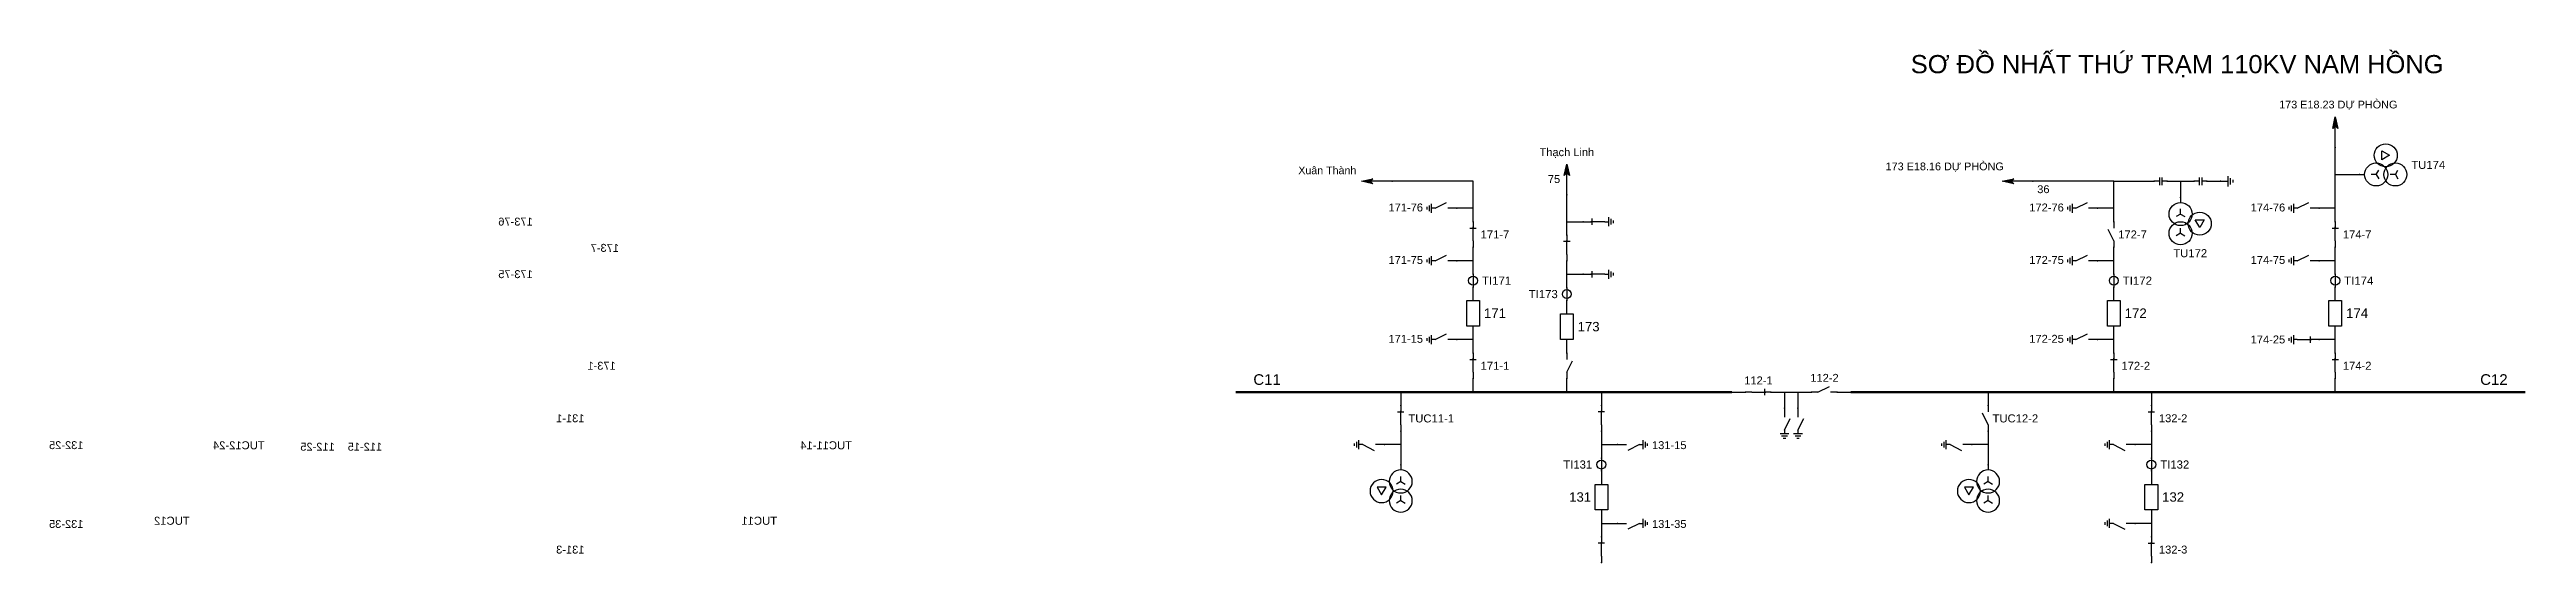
# Model space of a CAD drawing. Header units: millimetres. Extents: x -282 to 397, y 7 to 290.
# Drawn here: x -200.5 to 283.8, y 189.6 to 290 of the extents above; entities that cross this region are included whole.
import ezdxf

# ---------------------------------------------------------------- set-up
doc = ezdxf.new("R2010")
doc.units = ezdxf.units.MM
for name, color, linetype, lineweight in [('BUSBAR_110KV', 1, 'Continuous', 50), ('GROUND', 3, 'Continuous', 25), ('HV_110KV', 1, 'Continuous', 25)]:
    doc.layers.add(name, color=color, linetype=linetype, lineweight=lineweight)
doc.layers.add('SYM_PORTS', color=8, linetype='Continuous', plot=False)
doc.layers.add('TEXT', color=7, linetype='Continuous')
doc.styles.add('SLD_TEXT', font='arial.ttf')

msp = doc.modelspace()

# ---------------------------------------------------------------- texts
at = {"layer": 'TEXT', "attachment_point": 7, "style": 'SLD_TEXT'}
for s, insert, char_height in [('SƠ ĐỒ NHẤT THỨ TRẠM 110KV NAM HỒNG', (163.38, 284.56), 3.562), ('173 E18.23 DỰ PHÒNG', (235.41, 278.13), 1.5159), ('Xuân Thành', (43.63, 265.58), 1.49), ('Thạch Linh', (90.81, 268.79), 1.543), ('173 E18.16 DỰ PHÒNG', (158.46, 266.03), 1.5159), ('75', (92.43, 263.85), 1.541), ('36', (188.11, 261.87), 1.54), ('C11', (34.84, 224.35), 2.09), ('C12', (274.72, 224.35), 2.09)]:
    msp.add_mtext(s, dxfattribs=dict(at, insert=insert, char_height=char_height))

# ---------------------------------------------------------------- blocks, each defined once
blk = doc.blocks.new('SYM_DISCONNECTOR_CLOSED')
at = {"lineweight": 25}
for points in [[(-0.625, 1.25), (0.625, 1.25)], [(0, 2.5), (0, 1.25)], [(0, -1.25), (0, 1.5)], [(0, -1.25), (0, -2.5)]]:
    blk.add_lwpolyline(points, dxfattribs=at)
at = {"layer": 'SYM_PORTS'}
for p in [(0, 2.5), (0, -2.5)]:
    blk.add_point(p, dxfattribs=at)
blk.add_attdef('DEVICE_CODE', (1.625, -0.5), '', height=2)
blk = doc.blocks.new('SYM_DISCONNECTOR_OPEN')
at = {"lineweight": 25}
for points in [[(0, -1.25), (-1.125, 1)], [(0, 2.5), (0, 1.25)], [(0, -1.25), (0, -2.5)]]:
    blk.add_lwpolyline(points, dxfattribs=at)
at = {"layer": 'SYM_PORTS'}
for p in [(0, 2.5), (0, -2.5)]:
    blk.add_point(p, dxfattribs=at)
blk.add_attdef('DEVICE_CODE', (1, -0.5), '', height=2)
blk = doc.blocks.new('SYM_EARTHING_SWITCH_OPEN')
at = {"lineweight": 25}
for points in [[(0, -1.25), (-1.125, 1)], [(0, 3), (0, 1.25)], [(-0.875, -2), (0.875, -2)], [(-0.5625, -2.4375), (0.5625, -2.4375)], [(-0.25, -2.875), (0.25, -2.875)], [(0, -1.25), (0, -2)]]:
    blk.add_lwpolyline(points, dxfattribs=at)
at = {"layer": 'SYM_PORTS'}
blk.add_point((0, 3), dxfattribs=at)
blk.add_attdef('DEVICE_CODE', (1.875, 0), '', height=2)
blk = doc.blocks.new('SYM_VOLTAGE_TRANSFORMER')
at = {"lineweight": 25}
for points in [[(0, 1.375), (-0.8625, 0.875)], [(0, 4.625), (0, 3.625)], [(0, 1.375), (0, 2.375)], [(0, 1.375), (0.8625, 0.875)], [(0, -2.375), (-0.8625, -2.875)], [(0, -2.375), (0, -1.375)], [(0, -2.375), (0.8625, -2.875)]]:
    blk.add_lwpolyline(points, dxfattribs=at)
blk.add_lwpolyline([(2.875, 0.25), (4.625, 0.25), (3.75, -1.25)], close=True, dxfattribs=at)
for centre in [(0, 1.375), (3.75, -0.5), (0, -2.375)]:
    blk.add_circle(centre, 2.25, dxfattribs=at)
at = {"layer": 'SYM_PORTS'}
blk.add_point((0, 4.625), dxfattribs=at)
blk.add_attdef('DEVICE_CODE', (7, 1.625), '', height=2)
at = {"flags": 1}
blk.add_attdef('RATIO', (7, -1.375), '', height=2, dxfattribs=at)
blk = doc.blocks.new('SYM_CURRENT_TRANSFORMER')
at = {"lineweight": 25}
blk.add_lwpolyline([(0, 1.25), (0, -1.25)], dxfattribs=at)
blk.add_circle((0, 0), 0.875, dxfattribs=at)
at = {"layer": 'SYM_PORTS'}
for p in [(0, 1.25), (0, -1.25)]:
    blk.add_point(p, dxfattribs=at)
blk.add_attdef('DEVICE_CODE', (1.875, -1.75), '', height=2)
at = {"flags": 1}
blk.add_attdef('RATIO', (1.875, -4.75), '', height=2, dxfattribs=at)
blk = doc.blocks.new('SYM_CIRCUIT_BREAKER')
at = {"lineweight": 25}
blk.add_lwpolyline([(-1.25, 2.5), (1.25, 2.5), (1.25, -2.5), (-1.25, -2.5)], close=True, dxfattribs=at)
at = {"layer": 'SYM_PORTS'}
for p in [(0, 2.5), (0, -2.5)]:
    blk.add_point(p, dxfattribs=at)
blk.add_attdef('DEVICE_CODE', (2.25, -0.5), '', height=2)
at = {"flags": 1}
blk.add_attdef('RATING', (2.25, -3.5), '', height=2, dxfattribs=at)
blk = doc.blocks.new('SYM_EARTHING_SWITCH_CLOSED')
at = {"lineweight": 25}
for points in [[(-0.625, 1.25), (0.625, 1.25)], [(0, 3), (0, 1.25)], [(0, -1.25), (0, 1.5)], [(-0.875, -2), (0.875, -2)], [(-0.5625, -2.4375), (0.5625, -2.4375)], [(-0.25, -2.875), (0.25, -2.875)], [(0, -1.25), (0, -2)]]:
    blk.add_lwpolyline(points, dxfattribs=at)
at = {"layer": 'SYM_PORTS'}
blk.add_point((0, 3), dxfattribs=at)
blk.add_attdef('DEVICE_CODE', (1.875, 0), '', height=2)
blk = doc.blocks.new('SYM_LINE_FEEDER_ARROW')
blk.add_hatch(color=7).paths.add_polyline_path([(0, -3), (-0.5, -0.75), (0, -1.25), (0.5, -0.75)])
at = {"lineweight": 25}
blk.add_lwpolyline([(0, 3), (0, -1.25)], dxfattribs=at)
blk.add_lwpolyline([(0, -3), (-0.5, -0.75), (0, -1.25), (0.5, -0.75)], close=True, dxfattribs=at)
at = {"layer": 'SYM_PORTS'}
blk.add_point((0, 3), dxfattribs=at)
blk.add_attdef('LINE_NAME', (1.5, 0), '', height=2)
blk = doc.blocks.new('SYM_COUPLING_CAPACITOR')
at = {"lineweight": 25}
for points in [[(-0.75, 0.25), (0.75, 0.25)], [(0, 1.25), (0, 0.25)], [(-0.75, -0.25), (0.75, -0.25)], [(0, -0.25), (0, -1.25)]]:
    blk.add_lwpolyline(points, dxfattribs=at)
at = {"layer": 'SYM_PORTS'}
for p in [(0, 1.25), (0, -1.25)]:
    blk.add_point(p, dxfattribs=at)
blk.add_attdef('DEVICE_CODE', (1.75, -1.75), '', height=2)
blk = doc.blocks.new('SYM_GROUND_SYMBOL')
at = {"lineweight": 25}
for points in [[(0, 1.25), (0, -0.25)], [(-1, -0.25), (1, -0.25)], [(-0.625, -0.75), (0.625, -0.75)], [(-0.25, -1.25), (0.25, -1.25)]]:
    blk.add_lwpolyline(points, dxfattribs=at)
at = {"layer": 'SYM_PORTS'}
blk.add_point((0, 1.25), dxfattribs=at)

# ---------------------------------------------------------------- linework, layer by layer
at = {"layer": 'BUSBAR_110KV', "const_width": 0.489}
for points in [[(31.41, 222.97), (128.41, 222.97)], [(151.6, 222.97), (283.52, 222.97)]]:
    msp.add_lwpolyline(points, dxfattribs=at)
at = {"layer": 'GROUND'}
msp.add_lwpolyline([(221.27, 264.22), (223.91, 264.22)], dxfattribs=at)
at = {"layer": 'HV_110KV'}
for points in [[(246.37, 265.54), (246.37, 270.81)], [(77.8, 258.94), (77.8, 264.22), (61.96, 264.22)], [(96.13, 256.3), (96.13, 261.58)], [(203.08, 264.22), (187.25, 264.22)], [(203.08, 258.94), (203.08, 264.22)], [(203.08, 264.22), (210.99, 264.22)], [(213.49, 264.22), (216.13, 264.22)], [(216.13, 264.22), (216.13, 261.05)], [(216.13, 264.22), (218.77, 264.22)], [(246.37, 258.94), (246.37, 265.54)], [(246.37, 265.54), (251.12, 265.54)], [(77.8, 258.94), (74.63, 258.94)], [(77.8, 256.3), (77.8, 258.94)], [(203.08, 258.94), (199.91, 258.94)], [(203.08, 256.3), (203.08, 258.94)], [(246.37, 258.94), (243.2, 258.94)], [(246.37, 256.3), (246.37, 258.94)], [(96.13, 253.66), (96.13, 256.3)], [(96.13, 256.3), (99.3, 256.3)], [(77.8, 248.66), (74.63, 248.66)], [(77.8, 248.66), (77.8, 251.3)], [(77.8, 246.02), (77.8, 248.66)], [(96.13, 246.02), (96.13, 248.66)], [(203.08, 248.66), (199.91, 248.66)], [(203.08, 248.66), (203.08, 251.3)], [(203.08, 246.02), (203.08, 248.66)], [(246.37, 248.66), (243.2, 248.66)], [(246.37, 248.66), (246.37, 251.3)], [(246.37, 246.02), (246.37, 248.66)], [(77.8, 240.89), (77.8, 243.52)], [(96.13, 243.39), (96.13, 246.02)], [(96.13, 246.02), (99.3, 246.02)], [(203.08, 240.89), (203.08, 243.52)], [(246.37, 240.89), (246.37, 243.52)], [(96.13, 238.25), (96.13, 240.89)], [(77.8, 233.25), (74.63, 233.25)], [(77.8, 233.25), (77.8, 235.89)], [(77.8, 230.61), (77.8, 233.25)], [(96.13, 230.61), (96.13, 233.25)], [(203.08, 233.25), (199.91, 233.25)], [(203.08, 233.25), (203.08, 235.89)], [(203.08, 230.61), (203.08, 233.25)], [(246.37, 233.25), (243.2, 233.25)], [(246.37, 233.25), (246.37, 235.89)], [(246.37, 230.61), (246.37, 233.25)], [(63.66, 222.97), (63.66, 220.33)], [(77.8, 222.97), (77.8, 225.61)], [(96.13, 222.97), (96.13, 225.61)], [(102.89, 222.97), (102.89, 220.33)], [(128.41, 222.97), (131.05, 222.97)], [(136.05, 222.97), (138.69, 222.97)], [(138.69, 222.97), (138.69, 219.8)], [(138.69, 222.97), (141.32, 222.97)], [(141.32, 222.97), (141.32, 219.8)], [(141.32, 222.97), (143.96, 222.97)], [(148.96, 222.97), (151.6, 222.97)], [(178.5, 222.97), (178.5, 220.33)], [(203.08, 222.97), (203.08, 225.61)], [(210.42, 222.97), (210.42, 220.33)], [(246.37, 222.97), (246.37, 225.61)], [(63.66, 215.33), (63.66, 212.69)], [(102.89, 215.33), (102.89, 212.69)], [(178.5, 215.33), (178.5, 212.69)], [(210.42, 215.33), (210.42, 212.69)], [(63.66, 212.69), (60.49, 212.69)], [(63.66, 212.69), (63.66, 208.74)], [(102.89, 212.69), (106.06, 212.69)], [(102.89, 212.69), (102.89, 210.05)], [(178.5, 212.69), (175.33, 212.69)], [(178.5, 212.69), (178.5, 208.74)], [(210.42, 212.69), (207.25, 212.69)], [(210.42, 212.69), (210.42, 210.05)], [(102.89, 207.55), (102.89, 204.92)], [(210.42, 207.55), (210.42, 204.92)], [(102.89, 199.92), (102.89, 197.28)], [(210.42, 199.92), (210.42, 197.28)], [(102.89, 197.28), (106.06, 197.28)], [(102.89, 197.28), (102.89, 194.64)], [(210.42, 197.28), (207.25, 197.28)], [(210.42, 197.28), (210.42, 194.64)]]:
    msp.add_lwpolyline(points, dxfattribs=at)

# ---------------------------------------------------------------- block references
at = {"layer": 'GROUND'}
for name, p, rotation in [('SYM_COUPLING_CAPACITOR', (220.02, 264.22), 270), ('SYM_GROUND_SYMBOL', (225.16, 264.22), 90)]:
    msp.add_blockref(name, p, dxfattribs=dict(at, rotation=rotation))
at = {"layer": 'HV_110KV'}
for name, p, rotation in [('SYM_LINE_FEEDER_ARROW', (246.37, 273.81), 180), ('SYM_LINE_FEEDER_ARROW', (96.13, 264.58), 180), ('SYM_LINE_FEEDER_ARROW', (58.96, 264.22), 270), ('SYM_LINE_FEEDER_ARROW', (184.25, 264.22), 270), ('SYM_COUPLING_CAPACITOR', (212.24, 264.22), 270)]:
    msp.add_blockref(name, p, dxfattribs=dict(at, rotation=rotation))
ref = msp.add_blockref('SYM_VOLTAGE_TRANSFORMER', (255.75, 265.54), dxfattribs=dict(at, rotation=90))
ref.add_attrib('DEVICE_CODE', 'TU174', (261.24, 266.63), dxfattribs={"layer": 'TEXT', "height": 1.582, "style": 'SLD_TEXT'})
ref = msp.add_blockref('SYM_EARTHING_SWITCH_CLOSED', (102.3, 256.3), dxfattribs=dict(at, xscale=-1, rotation=90))
ref.add_attrib('DEVICE_CODE', '173-76', (106.04, 255.55), dxfattribs={"layer": 'TEXT', "extrusion": (0, 0, -1), "height": 1.552, "style": 'SLD_TEXT'})
ref = msp.add_blockref('SYM_EARTHING_SWITCH_OPEN', (71.63, 258.94), dxfattribs=dict(at, rotation=270))
ref.add_attrib('DEVICE_CODE', '171-76', (61.26, 258.31), dxfattribs={"layer": 'TEXT', "height": 1.552, "style": 'SLD_TEXT'})
ref = msp.add_blockref('SYM_EARTHING_SWITCH_OPEN', (196.91, 258.94), dxfattribs=dict(at, rotation=270))
ref.add_attrib('DEVICE_CODE', '172-76', (186.55, 258.31), dxfattribs={"layer": 'TEXT', "height": 1.552, "style": 'SLD_TEXT'})
ref = msp.add_blockref('SYM_VOLTAGE_TRANSFORMER', (216.13, 256.42), dxfattribs=at)
ref.add_attrib('DEVICE_CODE', 'TU172', (214.7, 249.35), dxfattribs={"layer": 'TEXT', "height": 1.582, "style": 'SLD_TEXT'})
ref = msp.add_blockref('SYM_EARTHING_SWITCH_OPEN', (240.2, 258.94), dxfattribs=dict(at, rotation=270))
ref.add_attrib('DEVICE_CODE', '174-76', (229.84, 258.31), dxfattribs={"layer": 'TEXT', "height": 1.552, "style": 'SLD_TEXT'})
ref = msp.add_blockref('SYM_DISCONNECTOR_CLOSED', (96.13, 251.16), dxfattribs=dict(at, xscale=-1))
ref.add_attrib('DEVICE_CODE', '173-7', (89.19, 250.41), dxfattribs={"layer": 'TEXT', "extrusion": (0, 0, -1), "height": 1.554, "style": 'SLD_TEXT'})
ref = msp.add_blockref('SYM_DISCONNECTOR_CLOSED', (77.8, 253.8), dxfattribs=at)
ref.add_attrib('DEVICE_CODE', '171-7', (79.28, 253.03), dxfattribs={"layer": 'TEXT', "height": 1.567, "style": 'SLD_TEXT'})
ref = msp.add_blockref('SYM_DISCONNECTOR_OPEN', (203.08, 253.8), dxfattribs=at)
ref.add_attrib('DEVICE_CODE', '172-7', (203.94, 253.03), dxfattribs={"layer": 'TEXT', "height": 1.567, "style": 'SLD_TEXT'})
ref = msp.add_blockref('SYM_DISCONNECTOR_CLOSED', (246.37, 253.8), dxfattribs=at)
ref.add_attrib('DEVICE_CODE', '174-7', (247.86, 253.03), dxfattribs={"layer": 'TEXT', "height": 1.567, "style": 'SLD_TEXT'})
ref = msp.add_blockref('SYM_EARTHING_SWITCH_OPEN', (71.63, 248.66), dxfattribs=dict(at, rotation=270))
ref.add_attrib('DEVICE_CODE', '171-75', (61.26, 248.04), dxfattribs={"layer": 'TEXT', "height": 1.552, "style": 'SLD_TEXT'})
ref = msp.add_blockref('SYM_EARTHING_SWITCH_OPEN', (196.91, 248.66), dxfattribs=dict(at, rotation=270))
ref.add_attrib('DEVICE_CODE', '172-75', (186.55, 248.04), dxfattribs={"layer": 'TEXT', "height": 1.552, "style": 'SLD_TEXT'})
ref = msp.add_blockref('SYM_EARTHING_SWITCH_OPEN', (240.2, 248.66), dxfattribs=dict(at, rotation=270))
ref.add_attrib('DEVICE_CODE', '174-75', (229.84, 248.04), dxfattribs={"layer": 'TEXT', "height": 1.552, "style": 'SLD_TEXT'})
ref = msp.add_blockref('SYM_EARTHING_SWITCH_CLOSED', (102.3, 246.02), dxfattribs=dict(at, xscale=-1, rotation=90))
ref.add_attrib('DEVICE_CODE', '173-75', (106.04, 245.27), dxfattribs={"layer": 'TEXT', "extrusion": (0, 0, -1), "height": 1.552, "style": 'SLD_TEXT'})
ref = msp.add_blockref('SYM_CURRENT_TRANSFORMER', (77.8, 244.77), dxfattribs=at)
ref.add_attrib('DEVICE_CODE', 'TI171', (79.53, 243.97), dxfattribs={"layer": 'TEXT', "height": 1.604, "style": 'SLD_TEXT'})
ref = msp.add_blockref('SYM_CURRENT_TRANSFORMER', (96.13, 242.14), dxfattribs=at)
ref.add_attrib('DEVICE_CODE', 'TI173', (88.68, 241.35), dxfattribs={"layer": 'TEXT', "height": 1.59, "style": 'SLD_TEXT'})
ref = msp.add_blockref('SYM_CURRENT_TRANSFORMER', (203.08, 244.77), dxfattribs=at)
ref.add_attrib('DEVICE_CODE', 'TI172', (204.82, 243.97), dxfattribs={"layer": 'TEXT', "height": 1.604, "style": 'SLD_TEXT'})
ref = msp.add_blockref('SYM_CURRENT_TRANSFORMER', (246.37, 244.77), dxfattribs=at)
ref.add_attrib('DEVICE_CODE', 'TI174', (248.11, 243.97), dxfattribs={"layer": 'TEXT', "height": 1.604, "style": 'SLD_TEXT'})
ref = msp.add_blockref('SYM_CIRCUIT_BREAKER', (77.8, 238.39), dxfattribs=at)
ref.add_attrib('DEVICE_CODE', '171', (79.91, 237.48), dxfattribs={"layer": 'TEXT', "height": 1.856, "style": 'SLD_TEXT'})
ref = msp.add_blockref('SYM_CIRCUIT_BREAKER', (96.13, 235.75), dxfattribs=at)
ref.add_attrib('DEVICE_CODE', '173', (98.25, 234.86), dxfattribs={"layer": 'TEXT', "height": 1.84, "style": 'SLD_TEXT'})
ref = msp.add_blockref('SYM_CIRCUIT_BREAKER', (203.08, 238.39), dxfattribs=at)
ref.add_attrib('DEVICE_CODE', '172', (205.19, 237.48), dxfattribs={"layer": 'TEXT', "height": 1.856, "style": 'SLD_TEXT'})
ref = msp.add_blockref('SYM_CIRCUIT_BREAKER', (246.37, 238.39), dxfattribs=at)
ref.add_attrib('DEVICE_CODE', '174', (248.49, 237.48), dxfattribs={"layer": 'TEXT', "height": 1.856, "style": 'SLD_TEXT'})
ref = msp.add_blockref('SYM_EARTHING_SWITCH_OPEN', (71.63, 233.25), dxfattribs=dict(at, rotation=270))
ref.add_attrib('DEVICE_CODE', '171-15', (61.26, 232.62), dxfattribs={"layer": 'TEXT', "height": 1.552, "style": 'SLD_TEXT'})
ref = msp.add_blockref('SYM_EARTHING_SWITCH_OPEN', (196.91, 233.25), dxfattribs=dict(at, rotation=270))
ref.add_attrib('DEVICE_CODE', '172-25', (186.55, 232.62), dxfattribs={"layer": 'TEXT', "height": 1.552, "style": 'SLD_TEXT'})
ref = msp.add_blockref('SYM_EARTHING_SWITCH_CLOSED', (240.2, 233.25), dxfattribs=dict(at, rotation=270))
ref.add_attrib('DEVICE_CODE', '174-25', (229.84, 232.49), dxfattribs={"layer": 'TEXT', "height": 1.552, "style": 'SLD_TEXT'})
ref = msp.add_blockref('SYM_DISCONNECTOR_OPEN', (96.13, 228.11), dxfattribs=dict(at, xscale=-1))
ref.add_attrib('DEVICE_CODE', '173-1', (89.81, 227.35), dxfattribs={"layer": 'TEXT', "extrusion": (0, 0, -1), "height": 1.554, "style": 'SLD_TEXT'})
ref = msp.add_blockref('SYM_DISCONNECTOR_CLOSED', (77.8, 228.11), dxfattribs=at)
ref.add_attrib('DEVICE_CODE', '171-1', (79.28, 227.34), dxfattribs={"layer": 'TEXT', "height": 1.567, "style": 'SLD_TEXT'})
ref = msp.add_blockref('SYM_DISCONNECTOR_CLOSED', (203.08, 228.11), dxfattribs=at)
ref.add_attrib('DEVICE_CODE', '172-2', (204.57, 227.34), dxfattribs={"layer": 'TEXT', "height": 1.567, "style": 'SLD_TEXT'})
ref = msp.add_blockref('SYM_DISCONNECTOR_CLOSED', (246.37, 228.11), dxfattribs=at)
ref.add_attrib('DEVICE_CODE', '174-2', (247.86, 227.34), dxfattribs={"layer": 'TEXT', "height": 1.567, "style": 'SLD_TEXT'})
ref = msp.add_blockref('SYM_DISCONNECTOR_CLOSED', (133.55, 222.97), dxfattribs=dict(at, rotation=270))
ref.add_attrib('DEVICE_CODE', '112-1', (130.82, 224.48), dxfattribs={"layer": 'TEXT', "height": 1.551, "style": 'SLD_TEXT'})
ref = msp.add_blockref('SYM_DISCONNECTOR_OPEN', (146.46, 222.97), dxfattribs=dict(at, rotation=270))
ref.add_attrib('DEVICE_CODE', '112-2', (143.74, 224.98), dxfattribs={"layer": 'TEXT', "height": 1.551, "style": 'SLD_TEXT'})
ref = msp.add_blockref('SYM_EARTHING_SWITCH_OPEN', (141.32, 216.8), dxfattribs=dict(at, xscale=-1))
ref.add_attrib('DEVICE_CODE', '112-25', (144.76, 211.51), dxfattribs={"layer": 'TEXT', "extrusion": (0, 0, -1), "height": 1.549, "style": 'SLD_TEXT'})
ref = msp.add_blockref('SYM_EARTHING_SWITCH_OPEN', (138.69, 216.8), dxfattribs=dict(at, xscale=-1))
ref.add_attrib('DEVICE_CODE', '112-15', (135.5, 211.51), dxfattribs={"layer": 'TEXT', "extrusion": (0, 0, -1), "height": 1.549, "style": 'SLD_TEXT'})
ref = msp.add_blockref('SYM_DISCONNECTOR_CLOSED', (102.89, 217.83), dxfattribs=dict(at, xscale=-1))
ref.add_attrib('DEVICE_CODE', '131-1', (95.94, 217.08), dxfattribs={"layer": 'TEXT', "extrusion": (0, 0, -1), "height": 1.551, "style": 'SLD_TEXT'})
ref = msp.add_blockref('SYM_DISCONNECTOR_CLOSED', (63.66, 217.83), dxfattribs=at)
ref.add_attrib('DEVICE_CODE', 'TUC11-1', (65.15, 217.04), dxfattribs={"layer": 'TEXT', "height": 1.575, "style": 'SLD_TEXT'})
ref = msp.add_blockref('SYM_DISCONNECTOR_OPEN', (178.5, 217.83), dxfattribs=at)
ref.add_attrib('DEVICE_CODE', 'TUC12-2', (179.37, 217.04), dxfattribs={"layer": 'TEXT', "height": 1.575, "style": 'SLD_TEXT'})
ref = msp.add_blockref('SYM_DISCONNECTOR_CLOSED', (210.42, 217.83), dxfattribs=at)
ref.add_attrib('DEVICE_CODE', '132-2', (211.91, 217.08), dxfattribs={"layer": 'TEXT', "height": 1.551, "style": 'SLD_TEXT'})
ref = msp.add_blockref('SYM_EARTHING_SWITCH_OPEN', (204.25, 212.69), dxfattribs=dict(at, xscale=-1, rotation=270))
ref.add_attrib('DEVICE_CODE', '132-25', (193.89, 211.82), dxfattribs={"layer": 'TEXT', "extrusion": (0, 0, -1), "height": 1.549, "style": 'SLD_TEXT'})
ref = msp.add_blockref('SYM_EARTHING_SWITCH_OPEN', (172.33, 212.69), dxfattribs=dict(at, xscale=-1, rotation=270))
ref.add_attrib('DEVICE_CODE', 'TUC12-24', (158.46, 211.78), dxfattribs={"layer": 'TEXT', "extrusion": (0, 0, -1), "height": 1.571, "style": 'SLD_TEXT'})
ref = msp.add_blockref('SYM_EARTHING_SWITCH_OPEN', (57.49, 212.69), dxfattribs=dict(at, xscale=-1, rotation=270))
ref.add_attrib('DEVICE_CODE', 'TUC11-14', (43.63, 211.78), dxfattribs={"layer": 'TEXT', "extrusion": (0, 0, -1), "height": 1.571, "style": 'SLD_TEXT'})
ref = msp.add_blockref('SYM_EARTHING_SWITCH_OPEN', (109.06, 212.69), dxfattribs=dict(at, rotation=90))
ref.add_attrib('DEVICE_CODE', '131-15', (112.79, 211.82), dxfattribs={"layer": 'TEXT', "height": 1.549, "style": 'SLD_TEXT'})
ref = msp.add_blockref('SYM_VOLTAGE_TRANSFORMER', (178.5, 204.11), dxfattribs=dict(at, xscale=-1))
ref.add_attrib('DEVICE_CODE', 'TUC12', (173.12, 197.02), dxfattribs={"layer": 'TEXT', "extrusion": (0, 0, -1), "height": 1.577, "style": 'SLD_TEXT'})
ref = msp.add_blockref('SYM_VOLTAGE_TRANSFORMER', (63.66, 204.11), dxfattribs=dict(at, xscale=-1))
ref.add_attrib('DEVICE_CODE', 'TUC11', (58.28, 197.02), dxfattribs={"layer": 'TEXT', "extrusion": (0, 0, -1), "height": 1.577, "style": 'SLD_TEXT'})
ref = msp.add_blockref('SYM_CURRENT_TRANSFORMER', (102.89, 208.8), dxfattribs=at)
ref.add_attrib('DEVICE_CODE', 'TI131', (95.43, 208.01), dxfattribs={"layer": 'TEXT', "height": 1.587, "style": 'SLD_TEXT'})
ref = msp.add_blockref('SYM_CURRENT_TRANSFORMER', (210.42, 208.8), dxfattribs=at)
ref.add_attrib('DEVICE_CODE', 'TI132', (212.16, 208.01), dxfattribs={"layer": 'TEXT', "height": 1.587, "style": 'SLD_TEXT'})
ref = msp.add_blockref('SYM_CIRCUIT_BREAKER', (102.89, 202.42), dxfattribs=at)
ref.add_attrib('DEVICE_CODE', '131', (96.59, 201.53), dxfattribs={"layer": 'TEXT', "height": 1.84, "style": 'SLD_TEXT'})
ref = msp.add_blockref('SYM_CIRCUIT_BREAKER', (210.42, 202.42), dxfattribs=at)
ref.add_attrib('DEVICE_CODE', '132', (212.53, 201.53), dxfattribs={"layer": 'TEXT', "height": 1.84, "style": 'SLD_TEXT'})
ref = msp.add_blockref('SYM_EARTHING_SWITCH_OPEN', (204.25, 197.28), dxfattribs=dict(at, xscale=-1, rotation=270))
ref.add_attrib('DEVICE_CODE', '132-35', (193.89, 196.4), dxfattribs={"layer": 'TEXT', "extrusion": (0, 0, -1), "height": 1.549, "style": 'SLD_TEXT'})
ref = msp.add_blockref('SYM_DISCONNECTOR_CLOSED', (102.89, 192.14), dxfattribs=dict(at, xscale=-1))
ref.add_attrib('DEVICE_CODE', '131-3', (95.94, 191.39), dxfattribs={"layer": 'TEXT', "extrusion": (0, 0, -1), "height": 1.551, "style": 'SLD_TEXT'})
ref = msp.add_blockref('SYM_EARTHING_SWITCH_OPEN', (109.06, 197.28), dxfattribs=dict(at, rotation=90))
ref.add_attrib('DEVICE_CODE', '131-35', (112.79, 196.4), dxfattribs={"layer": 'TEXT', "height": 1.549, "style": 'SLD_TEXT'})
ref = msp.add_blockref('SYM_DISCONNECTOR_CLOSED', (210.42, 192.14), dxfattribs=at)
ref.add_attrib('DEVICE_CODE', '132-3', (211.91, 191.39), dxfattribs={"layer": 'TEXT', "height": 1.551, "style": 'SLD_TEXT'})

msp.set_redraw_order([(e.dxf.handle, doc.entitydb.next_handle()) for e in msp.query("TEXT MTEXT ATTDEF DIMENSION ARC_DIMENSION")])  # texts and dimensions are drawn at this point

doc.saveas('drawing.dxf')
